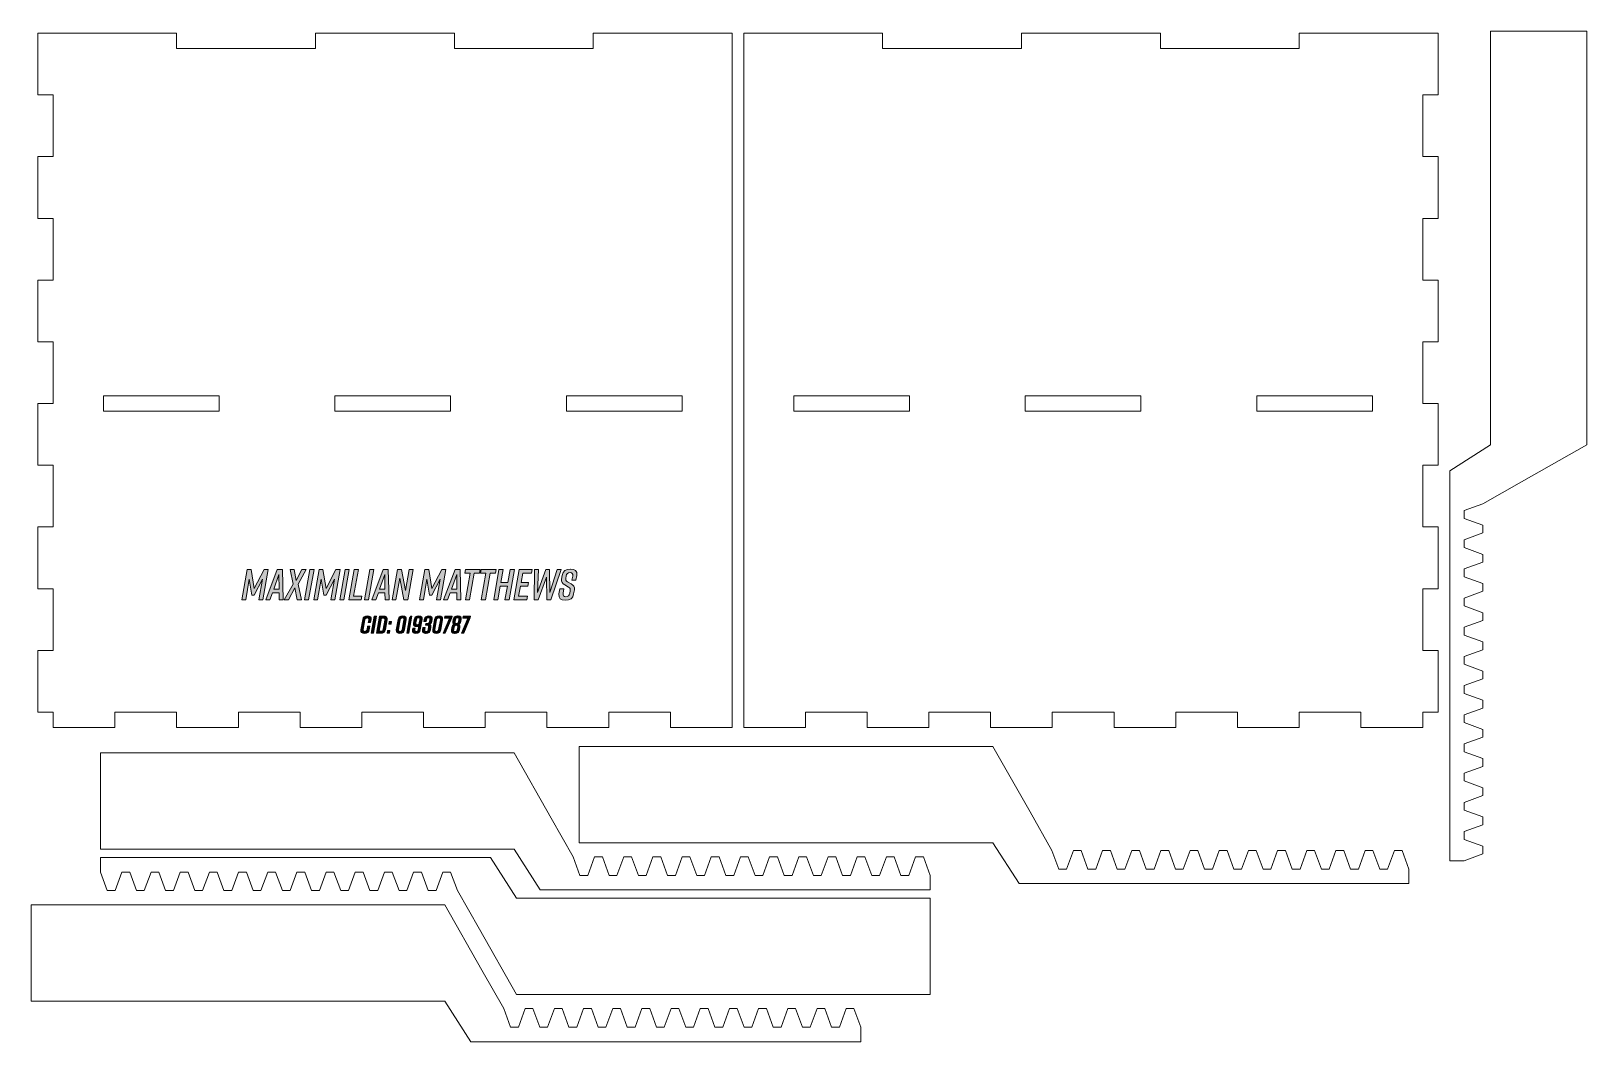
# Model space of a CAD drawing. Header units: millimetres. Extents: x 3 to 406, y -266 to -4.
import ezdxf

# ---------------------------------------------------------------- set-up
doc = ezdxf.new("R2010")
doc.units = ezdxf.units.MM
doc.header["$MEASUREMENT"] = 0
doc.layers.add('Layer 1', color=7, linetype='Continuous', lineweight=0)

# ---------------------------------------------------------------- blocks, each defined once
blk = doc.blocks.new('Block_0')
at = {"layer": 'Layer 1', "color": 12, "lineweight": 9, "true_color": 0xe30613}
for points in [[(223.56, -4.82), (223.56, -8.82), (223.56, -8.82), (259.56, -8.82), (259.56, -8.82), (259.56, -4.82), (295.56, -4.82), (295.56, -8.82), (295.56, -8.82), (331.56, -8.82), (331.56, -8.82), (331.56, -4.82), (363.56, -4.82), (367.56, -4.82), (367.56, -8.82), (367.56, -20.82), (367.56, -20.82), (363.56, -20.82), (363.56, -36.82), (367.56, -36.82), (367.56, -52.82), (363.56, -52.82), (363.56, -68.82), (367.56, -68.82), (367.56, -84.82), (363.56, -84.82), (363.56, -100.82), (367.56, -100.82), (367.56, -116.82), (363.56, -116.82), (363.56, -132.82), (367.56, -132.82), (367.56, -148.82), (363.56, -148.82), (363.56, -164.82), (367.56, -164.82), (367.56, -180.82), (367.56, -180.82), (363.56, -180.82), (363.56, -184.82), (363.55, -184.82), (347.55, -184.82), (347.55, -180.82), (331.55, -180.82), (331.55, -184.82), (315.55, -184.82), (315.55, -180.82), (299.55, -180.82), (299.55, -184.82), (283.55, -184.82), (283.55, -180.82), (267.55, -180.82), (267.55, -184.82), (251.55, -184.82), (251.55, -180.82), (235.55, -180.82), (235.55, -184.82), (219.55, -184.82), (219.55, -180.82), (203.56, -180.82), (203.56, -184.82), (203.55, -184.82), (187.56, -184.82), (187.56, -180.82), (187.56, -8.82), (187.56, -4.82)], [(230.53, -98.81), (200.53, -98.81), (200.53, -102.81), (230.53, -102.81)], [(290.53, -98.81), (260.53, -98.81), (260.53, -102.81), (290.53, -102.81)], [(350.53, -98.81), (320.53, -98.81), (320.53, -102.81), (350.53, -102.81)]]:
    blk.add_lwpolyline(points, close=True, dxfattribs=at)
blk = doc.blocks.new('Block_1')
at = {"layer": 'Layer 1', "color": 12, "lineweight": 9, "true_color": 0xe30613}
for points in [[(148.56, -4.82), (148.56, -8.82), (148.56, -8.82), (112.56, -8.82), (112.56, -8.82), (112.56, -4.82), (76.56, -4.82), (76.56, -8.82), (76.56, -8.82), (40.56, -8.82), (40.56, -8.82), (40.56, -4.82), (8.56, -4.82), (4.56, -4.82), (4.56, -8.82), (4.56, -20.82), (4.56, -20.82), (8.56, -20.82), (8.56, -36.82), (4.56, -36.82), (4.56, -52.82), (8.56, -52.82), (8.56, -68.82), (4.56, -68.82), (4.56, -84.82), (8.56, -84.82), (8.56, -100.82), (4.56, -100.82), (4.56, -116.82), (8.56, -116.82), (8.56, -132.82), (4.56, -132.82), (4.56, -148.82), (8.56, -148.82), (8.56, -164.82), (4.56, -164.82), (4.56, -180.82), (4.56, -180.82), (8.56, -180.82), (8.56, -184.82), (8.57, -184.82), (24.57, -184.82), (24.57, -180.82), (40.57, -180.82), (40.57, -184.82), (56.57, -184.82), (56.57, -180.82), (72.57, -180.82), (72.57, -184.82), (88.57, -184.82), (88.57, -180.82), (104.57, -180.82), (104.57, -184.82), (120.57, -184.82), (120.57, -180.82), (136.57, -180.82), (136.57, -184.82), (152.57, -184.82), (152.57, -180.82), (168.56, -180.82), (168.56, -184.82), (168.57, -184.82), (184.56, -184.82), (184.56, -180.82), (184.56, -8.82), (184.56, -4.82)], [(21.59, -98.81), (51.59, -98.81), (51.59, -102.81), (21.59, -102.81)], [(81.59, -98.81), (111.59, -98.81), (111.59, -102.81), (81.59, -102.81)], [(141.59, -98.81), (171.59, -98.81), (171.59, -102.81), (141.59, -102.81)]]:
    blk.add_lwpolyline(points, close=True, dxfattribs=at)
blk = doc.blocks.new('Block_2')
at = {"layer": 'Layer 1', "true_color": 0x1d1d1b, "transparency": 33554687}
h = blk.add_hatch(color=250, dxfattribs=at)
h.dxf.hatch_style = 2
edge = h.paths.add_edge_path()
edge.add_spline(control_points=[(60.69, -150.5), (60.69, -150.5), (60.1, -150.5), (60.1, -150.5), (60.1, -150.5), (59.4, -146.35), (59.4, -146.35), (59.4, -146.35), (58.47, -151.72), (58.47, -151.72), (58.47, -151.72), (57.47, -151.72), (57.47, -151.72), (57.47, -151.72), (58.86, -143.82), (58.86, -143.82), (58.86, -143.82), (59.86, -143.82), (59.86, -143.82), (59.86, -143.82), (60.69, -148.73), (60.69, -148.73), (60.69, -148.73), (63.24, -143.82), (63.24, -143.82), (63.24, -143.82), (64.32, -143.82), (64.32, -143.82), (64.32, -143.82), (62.93, -151.72), (62.93, -151.72), (62.93, -151.72), (61.9, -151.72), (61.9, -151.72), (61.9, -151.72), (62.85, -146.35), (62.85, -146.35), (62.85, -146.35), (60.69, -150.5), (60.69, -150.5)], knot_values=[0, 0, 0, 0, 1, 1, 1, 2, 2, 2, 3, 3, 3, 4, 4, 4, 5, 5, 5, 6, 6, 6, 7, 7, 7, 8, 8, 8, 9, 9, 9, 10, 10, 10, 11, 11, 11, 12, 12, 12, 13, 13, 13, 13], degree=3, periodic=0)
h = blk.add_hatch(color=250, dxfattribs=at)
h.dxf.hatch_style = 2
edge = h.paths.add_edge_path()
edge.add_spline(control_points=[(67.13, -148.97), (67.13, -148.97), (67.1, -145.15), (67.1, -145.15), (67.1, -145.15), (65.75, -148.97), (65.75, -148.97), (65.75, -148.97), (67.13, -148.97), (67.13, -148.97)], knot_values=[0, 0, 0, 0, 1, 1, 1, 2, 2, 2, 3, 3, 3, 3], degree=3, periodic=0)
edge = h.paths.add_edge_path()
edge.add_spline(control_points=[(67.13, -149.86), (67.13, -149.86), (65.43, -149.86), (65.43, -149.86), (65.43, -149.86), (64.77, -151.72), (64.77, -151.72), (64.77, -151.72), (63.72, -151.72), (63.72, -151.72), (63.72, -151.72), (66.67, -143.82), (66.67, -143.82), (66.67, -143.82), (67.98, -143.82), (67.98, -143.82), (67.98, -143.82), (68.19, -151.72), (68.19, -151.72), (68.19, -151.72), (67.14, -151.72), (67.14, -151.72), (67.14, -151.72), (67.13, -149.86), (67.13, -149.86)], knot_values=[0, 0, 0, 0, 1, 1, 1, 2, 2, 2, 3, 3, 3, 4, 4, 4, 5, 5, 5, 6, 6, 6, 7, 7, 7, 8, 8, 8, 8], degree=3, periodic=0)
h = blk.add_hatch(color=250, dxfattribs=at)
h.dxf.hatch_style = 2
edge = h.paths.add_edge_path()
edge.add_spline(control_points=[(72.04, -147.68), (72.04, -147.68), (72.92, -151.72), (72.92, -151.72), (72.92, -151.72), (71.83, -151.72), (71.83, -151.72), (71.83, -151.72), (71.25, -148.62), (71.25, -148.62), (71.25, -148.62), (69.61, -151.72), (69.61, -151.72), (69.61, -151.72), (68.48, -151.72), (68.48, -151.72), (68.48, -151.72), (70.81, -147.67), (70.81, -147.67), (70.81, -147.67), (69.99, -143.82), (69.99, -143.82), (69.99, -143.82), (71.08, -143.82), (71.08, -143.82), (71.08, -143.82), (71.59, -146.7), (71.59, -146.7), (71.59, -146.7), (73.01, -143.82), (73.01, -143.82), (73.01, -143.82), (74.14, -143.82), (74.14, -143.82), (74.14, -143.82), (72.04, -147.68), (72.04, -147.68)], knot_values=[0, 0, 0, 0, 1, 1, 1, 2, 2, 2, 3, 3, 3, 4, 4, 4, 5, 5, 5, 6, 6, 6, 7, 7, 7, 8, 8, 8, 9, 9, 9, 10, 10, 10, 11, 11, 11, 12, 12, 12, 12], degree=3, periodic=0)
h = blk.add_hatch(color=250, dxfattribs=at)
h.dxf.hatch_style = 2
edge = h.paths.add_edge_path()
edge.add_spline(control_points=[(73.73, -151.72), (73.73, -151.72), (75.12, -143.82), (75.12, -143.82), (75.12, -143.82), (76.18, -143.82), (76.18, -143.82), (76.18, -143.82), (74.79, -151.72), (74.79, -151.72), (74.79, -151.72), (73.73, -151.72), (73.73, -151.72)], knot_values=[0, 0, 0, 0, 1, 1, 1, 2, 2, 2, 3, 3, 3, 4, 4, 4, 4], degree=3, periodic=0)
h = blk.add_hatch(color=250, dxfattribs=at)
h.dxf.hatch_style = 2
edge = h.paths.add_edge_path()
edge.add_spline(control_points=[(79.32, -150.5), (79.32, -150.5), (78.73, -150.5), (78.73, -150.5), (78.73, -150.5), (78.03, -146.35), (78.03, -146.35), (78.03, -146.35), (77.09, -151.72), (77.09, -151.72), (77.09, -151.72), (76.1, -151.72), (76.1, -151.72), (76.1, -151.72), (77.49, -143.82), (77.49, -143.82), (77.49, -143.82), (78.48, -143.82), (78.48, -143.82), (78.48, -143.82), (79.32, -148.73), (79.32, -148.73), (79.32, -148.73), (81.87, -143.82), (81.87, -143.82), (81.87, -143.82), (82.94, -143.82), (82.94, -143.82), (82.94, -143.82), (81.55, -151.72), (81.55, -151.72), (81.55, -151.72), (80.53, -151.72), (80.53, -151.72), (80.53, -151.72), (81.47, -146.35), (81.47, -146.35), (81.47, -146.35), (79.32, -150.5), (79.32, -150.5)], knot_values=[0, 0, 0, 0, 1, 1, 1, 2, 2, 2, 3, 3, 3, 4, 4, 4, 5, 5, 5, 6, 6, 6, 7, 7, 7, 8, 8, 8, 9, 9, 9, 10, 10, 10, 11, 11, 11, 12, 12, 12, 13, 13, 13, 13], degree=3, periodic=0)
h = blk.add_hatch(color=250, dxfattribs=at)
h.dxf.hatch_style = 2
edge = h.paths.add_edge_path()
edge.add_spline(control_points=[(82.86, -151.72), (82.86, -151.72), (84.25, -143.82), (84.25, -143.82), (84.25, -143.82), (85.31, -143.82), (85.31, -143.82), (85.31, -143.82), (83.92, -151.72), (83.92, -151.72), (83.92, -151.72), (82.86, -151.72), (82.86, -151.72)], knot_values=[0, 0, 0, 0, 1, 1, 1, 2, 2, 2, 3, 3, 3, 4, 4, 4, 4], degree=3, periodic=0)
h = blk.add_hatch(color=250, dxfattribs=at)
h.dxf.hatch_style = 2
edge = h.paths.add_edge_path()
edge.add_spline(control_points=[(88.43, -151.72), (88.43, -151.72), (85.23, -151.72), (85.23, -151.72), (85.23, -151.72), (86.62, -143.82), (86.62, -143.82), (86.62, -143.82), (87.68, -143.82), (87.68, -143.82), (87.68, -143.82), (86.46, -150.76), (86.46, -150.76), (86.46, -150.76), (88.6, -150.76), (88.6, -150.76), (88.6, -150.76), (88.43, -151.72), (88.43, -151.72)], knot_values=[0, 0, 0, 0, 1, 1, 1, 2, 2, 2, 3, 3, 3, 4, 4, 4, 5, 5, 5, 6, 6, 6, 6], degree=3, periodic=0)
h = blk.add_hatch(color=250, dxfattribs=at)
h.dxf.hatch_style = 2
edge = h.paths.add_edge_path()
edge.add_spline(control_points=[(89.27, -151.72), (89.27, -151.72), (90.66, -143.82), (90.66, -143.82), (90.66, -143.82), (91.72, -143.82), (91.72, -143.82), (91.72, -143.82), (90.34, -151.72), (90.34, -151.72), (90.34, -151.72), (89.27, -151.72), (89.27, -151.72)], knot_values=[0, 0, 0, 0, 1, 1, 1, 2, 2, 2, 3, 3, 3, 4, 4, 4, 4], degree=3, periodic=0)
h = blk.add_hatch(color=250, dxfattribs=at)
h.dxf.hatch_style = 2
edge = h.paths.add_edge_path()
edge.add_spline(control_points=[(94.58, -148.97), (94.58, -148.97), (94.56, -145.15), (94.56, -145.15), (94.56, -145.15), (93.2, -148.97), (93.2, -148.97), (93.2, -148.97), (94.58, -148.97), (94.58, -148.97)], knot_values=[0, 0, 0, 0, 1, 1, 1, 2, 2, 2, 3, 3, 3, 3], degree=3, periodic=0)
edge = h.paths.add_edge_path()
edge.add_spline(control_points=[(94.58, -149.86), (94.58, -149.86), (92.89, -149.86), (92.89, -149.86), (92.89, -149.86), (92.22, -151.72), (92.22, -151.72), (92.22, -151.72), (91.17, -151.72), (91.17, -151.72), (91.17, -151.72), (94.13, -143.82), (94.13, -143.82), (94.13, -143.82), (95.44, -143.82), (95.44, -143.82), (95.44, -143.82), (95.64, -151.72), (95.64, -151.72), (95.64, -151.72), (94.59, -151.72), (94.59, -151.72), (94.59, -151.72), (94.58, -149.86), (94.58, -149.86)], knot_values=[0, 0, 0, 0, 1, 1, 1, 2, 2, 2, 3, 3, 3, 4, 4, 4, 5, 5, 5, 6, 6, 6, 7, 7, 7, 8, 8, 8, 8], degree=3, periodic=0)
h = blk.add_hatch(color=250, dxfattribs=at)
h.dxf.hatch_style = 2
edge = h.paths.add_edge_path()
edge.add_spline(control_points=[(96.43, -151.72), (96.43, -151.72), (97.82, -143.82), (97.82, -143.82), (97.82, -143.82), (98.87, -143.82), (98.87, -143.82), (98.87, -143.82), (99.92, -149.26), (99.92, -149.26), (99.92, -149.26), (100.87, -143.82), (100.87, -143.82), (100.87, -143.82), (101.85, -143.82), (101.85, -143.82), (101.85, -143.82), (100.46, -151.72), (100.46, -151.72), (100.46, -151.72), (99.47, -151.72), (99.47, -151.72), (99.47, -151.72), (98.4, -146.1), (98.4, -146.1), (98.4, -146.1), (97.41, -151.72), (97.41, -151.72), (97.41, -151.72), (96.43, -151.72), (96.43, -151.72)], knot_values=[0, 0, 0, 0, 1, 1, 1, 2, 2, 2, 3, 3, 3, 4, 4, 4, 5, 5, 5, 6, 6, 6, 7, 7, 7, 8, 8, 8, 9, 9, 9, 10, 10, 10, 10], degree=3, periodic=0)
h = blk.add_hatch(color=250, dxfattribs=at)
h.dxf.hatch_style = 2
edge = h.paths.add_edge_path()
edge.add_spline(control_points=[(106.75, -150.5), (106.75, -150.5), (106.16, -150.5), (106.16, -150.5), (106.16, -150.5), (105.46, -146.35), (105.46, -146.35), (105.46, -146.35), (104.53, -151.72), (104.53, -151.72), (104.53, -151.72), (103.53, -151.72), (103.53, -151.72), (103.53, -151.72), (104.92, -143.82), (104.92, -143.82), (104.92, -143.82), (105.91, -143.82), (105.91, -143.82), (105.91, -143.82), (106.75, -148.73), (106.75, -148.73), (106.75, -148.73), (109.3, -143.82), (109.3, -143.82), (109.3, -143.82), (110.37, -143.82), (110.37, -143.82), (110.37, -143.82), (108.98, -151.72), (108.98, -151.72), (108.98, -151.72), (107.96, -151.72), (107.96, -151.72), (107.96, -151.72), (108.91, -146.35), (108.91, -146.35), (108.91, -146.35), (106.75, -150.5), (106.75, -150.5)], knot_values=[0, 0, 0, 0, 1, 1, 1, 2, 2, 2, 3, 3, 3, 4, 4, 4, 5, 5, 5, 6, 6, 6, 7, 7, 7, 8, 8, 8, 9, 9, 9, 10, 10, 10, 11, 11, 11, 12, 12, 12, 13, 13, 13, 13], degree=3, periodic=0)
h = blk.add_hatch(color=250, dxfattribs=at)
h.dxf.hatch_style = 2
edge = h.paths.add_edge_path()
edge.add_spline(control_points=[(113.18, -148.97), (113.18, -148.97), (113.16, -145.15), (113.16, -145.15), (113.16, -145.15), (111.81, -148.97), (111.81, -148.97), (111.81, -148.97), (113.18, -148.97), (113.18, -148.97)], knot_values=[0, 0, 0, 0, 1, 1, 1, 2, 2, 2, 3, 3, 3, 3], degree=3, periodic=0)
edge = h.paths.add_edge_path()
edge.add_spline(control_points=[(113.18, -149.86), (113.18, -149.86), (111.49, -149.86), (111.49, -149.86), (111.49, -149.86), (110.82, -151.72), (110.82, -151.72), (110.82, -151.72), (109.77, -151.72), (109.77, -151.72), (109.77, -151.72), (112.73, -143.82), (112.73, -143.82), (112.73, -143.82), (114.04, -143.82), (114.04, -143.82), (114.04, -143.82), (114.24, -151.72), (114.24, -151.72), (114.24, -151.72), (113.19, -151.72), (113.19, -151.72), (113.19, -151.72), (113.18, -149.86), (113.18, -149.86)], knot_values=[0, 0, 0, 0, 1, 1, 1, 2, 2, 2, 3, 3, 3, 4, 4, 4, 5, 5, 5, 6, 6, 6, 7, 7, 7, 8, 8, 8, 8], degree=3, periodic=0)
h = blk.add_hatch(color=250, dxfattribs=at)
h.dxf.hatch_style = 2
edge = h.paths.add_edge_path()
edge.add_spline(control_points=[(119.09, -144.76), (119.09, -144.76), (117.71, -144.76), (117.71, -144.76), (117.71, -144.76), (116.48, -151.72), (116.48, -151.72), (116.48, -151.72), (115.42, -151.72), (115.42, -151.72), (115.42, -151.72), (116.65, -144.76), (116.65, -144.76), (116.65, -144.76), (115.26, -144.76), (115.26, -144.76), (115.26, -144.76), (115.43, -143.82), (115.43, -143.82), (115.43, -143.82), (119.25, -143.82), (119.25, -143.82), (119.25, -143.82), (119.09, -144.76), (119.09, -144.76)], knot_values=[0, 0, 0, 0, 1, 1, 1, 2, 2, 2, 3, 3, 3, 4, 4, 4, 5, 5, 5, 6, 6, 6, 7, 7, 7, 8, 8, 8, 8], degree=3, periodic=0)
h = blk.add_hatch(color=250, dxfattribs=at)
h.dxf.hatch_style = 2
edge = h.paths.add_edge_path()
edge.add_spline(control_points=[(123.2, -144.76), (123.2, -144.76), (121.82, -144.76), (121.82, -144.76), (121.82, -144.76), (120.59, -151.72), (120.59, -151.72), (120.59, -151.72), (119.53, -151.72), (119.53, -151.72), (119.53, -151.72), (120.76, -144.76), (120.76, -144.76), (120.76, -144.76), (119.37, -144.76), (119.37, -144.76), (119.37, -144.76), (119.54, -143.82), (119.54, -143.82), (119.54, -143.82), (123.36, -143.82), (123.36, -143.82), (123.36, -143.82), (123.2, -144.76), (123.2, -144.76)], knot_values=[0, 0, 0, 0, 1, 1, 1, 2, 2, 2, 3, 3, 3, 4, 4, 4, 5, 5, 5, 6, 6, 6, 7, 7, 7, 8, 8, 8, 8], degree=3, periodic=0)
h = blk.add_hatch(color=250, dxfattribs=at)
h.dxf.hatch_style = 2
edge = h.paths.add_edge_path()
edge.add_spline(control_points=[(125.2, -143.82), (125.2, -143.82), (124.6, -147.23), (124.6, -147.23), (124.6, -147.23), (126.46, -147.23), (126.46, -147.23), (126.46, -147.23), (127.06, -143.82), (127.06, -143.82), (127.06, -143.82), (128.12, -143.82), (128.12, -143.82), (128.12, -143.82), (126.73, -151.72), (126.73, -151.72), (126.73, -151.72), (125.67, -151.72), (125.67, -151.72), (125.67, -151.72), (126.3, -148.18), (126.3, -148.18), (126.3, -148.18), (124.43, -148.18), (124.43, -148.18), (124.43, -148.18), (123.81, -151.72), (123.81, -151.72), (123.81, -151.72), (122.75, -151.72), (122.75, -151.72), (122.75, -151.72), (124.13, -143.82), (124.13, -143.82), (124.13, -143.82), (125.2, -143.82), (125.2, -143.82)], knot_values=[0, 0, 0, 0, 1, 1, 1, 2, 2, 2, 3, 3, 3, 4, 4, 4, 5, 5, 5, 6, 6, 6, 7, 7, 7, 8, 8, 8, 9, 9, 9, 10, 10, 10, 11, 11, 11, 12, 12, 12, 12], degree=3, periodic=0)
h = blk.add_hatch(color=250, dxfattribs=at)
h.dxf.hatch_style = 2
edge = h.paths.add_edge_path()
edge.add_spline(control_points=[(127.99, -151.72), (127.99, -151.72), (129.38, -143.82), (129.38, -143.82), (129.38, -143.82), (132.71, -143.82), (132.71, -143.82), (132.71, -143.82), (132.56, -144.76), (132.56, -144.76), (132.56, -144.76), (130.28, -144.76), (130.28, -144.76), (130.28, -144.76), (129.85, -147.24), (129.85, -147.24), (129.85, -147.24), (131.77, -147.24), (131.77, -147.24), (131.77, -147.24), (131.61, -148.19), (131.61, -148.19), (131.61, -148.19), (129.68, -148.19), (129.68, -148.19), (129.68, -148.19), (129.23, -150.78), (129.23, -150.78), (129.23, -150.78), (131.53, -150.78), (131.53, -150.78), (131.53, -150.78), (131.36, -151.72), (131.36, -151.72), (131.36, -151.72), (127.99, -151.72), (127.99, -151.72)], knot_values=[0, 0, 0, 0, 1, 1, 1, 2, 2, 2, 3, 3, 3, 4, 4, 4, 5, 5, 5, 6, 6, 6, 7, 7, 7, 8, 8, 8, 9, 9, 9, 10, 10, 10, 11, 11, 11, 12, 12, 12, 12], degree=3, periodic=0)
h = blk.add_hatch(color=250, dxfattribs=at)
h.dxf.hatch_style = 2
edge = h.paths.add_edge_path()
edge.add_spline(control_points=[(137.55, -151.72), (137.55, -151.72), (136.54, -151.72), (136.54, -151.72), (136.54, -151.72), (136.44, -145.84), (136.44, -145.84), (136.44, -145.84), (134.25, -151.72), (134.25, -151.72), (134.25, -151.72), (133.21, -151.72), (133.21, -151.72), (133.21, -151.72), (133.32, -143.82), (133.32, -143.82), (133.32, -143.82), (134.35, -143.82), (134.35, -143.82), (134.35, -143.82), (134.09, -149.82), (134.09, -149.82), (134.09, -149.82), (136.28, -143.82), (136.28, -143.82), (136.28, -143.82), (137.25, -143.82), (137.25, -143.82), (137.25, -143.82), (137.33, -149.82), (137.33, -149.82), (137.33, -149.82), (139.18, -143.82), (139.18, -143.82), (139.18, -143.82), (140.21, -143.82), (140.21, -143.82), (140.21, -143.82), (137.55, -151.72), (137.55, -151.72)], knot_values=[0, 0, 0, 0, 1, 1, 1, 2, 2, 2, 3, 3, 3, 4, 4, 4, 5, 5, 5, 6, 6, 6, 7, 7, 7, 8, 8, 8, 9, 9, 9, 10, 10, 10, 11, 11, 11, 12, 12, 12, 13, 13, 13, 13], degree=3, periodic=0)
h = blk.add_hatch(color=250, dxfattribs=at)
h.dxf.hatch_style = 2
edge = h.paths.add_edge_path()
edge.add_spline(control_points=[(143.03, -146.61), (143.03, -146.61), (143.24, -145.53), (143.24, -145.53), (143.34, -144.9), (143.09, -144.65), (142.54, -144.65), (141.99, -144.65), (141.64, -144.9), (141.54, -145.53), (141.54, -145.53), (141.44, -146.08), (141.44, -146.08), (141.36, -146.55), (141.47, -146.75), (141.88, -147.01), (141.88, -147.01), (142.82, -147.58), (142.82, -147.58), (143.43, -147.96), (143.81, -148.31), (143.68, -149.08), (143.68, -149.08), (143.47, -150.16), (143.47, -150.16), (143.27, -151.35), (142.61, -151.81), (141.3, -151.81), (141.3, -151.81), (141.28, -151.81), (141.28, -151.81), (140.2, -151.81), (139.46, -151.36), (139.68, -150.16), (139.68, -150.16), (139.92, -148.82), (139.92, -148.82), (139.92, -148.82), (140.97, -148.82), (140.97, -148.82), (140.97, -148.82), (140.75, -149.98), (140.75, -149.98), (140.65, -150.6), (140.89, -150.89), (141.45, -150.89), (142, -150.89), (142.37, -150.6), (142.47, -149.98), (142.47, -149.98), (142.58, -149.36), (142.58, -149.36), (142.67, -148.86), (142.54, -148.65), (142.11, -148.39), (142.11, -148.39), (141.19, -147.83), (141.19, -147.83), (140.59, -147.45), (140.24, -147), (140.36, -146.35), (140.36, -146.35), (140.53, -145.35), (140.53, -145.35), (140.73, -144.21), (141.5, -143.73), (142.69, -143.73), (142.69, -143.73), (142.72, -143.73), (142.72, -143.73), (143.69, -143.73), (144.51, -144.21), (144.3, -145.35), (144.3, -145.35), (144.08, -146.61), (144.08, -146.61), (144.08, -146.61), (143.03, -146.61), (143.03, -146.61)], knot_values=[0, 0, 0, 0, 1, 1, 1, 2, 2, 2, 3, 3, 3, 4, 4, 4, 5, 5, 5, 6, 6, 6, 7, 7, 7, 8, 8, 8, 9, 9, 9, 10, 10, 10, 11, 11, 11, 12, 12, 12, 13, 13, 13, 14, 14, 14, 15, 15, 15, 16, 16, 16, 17, 17, 17, 18, 18, 18, 19, 19, 19, 20, 20, 20, 21, 21, 21, 22, 22, 22, 23, 23, 23, 24, 24, 24, 25, 25, 25, 26, 26, 26, 26], degree=3, periodic=0)
at = {"layer": 'Layer 1'}
for points, knots in [([(60.69, -150.5), (60.69, -150.5), (60.1, -150.5), (60.1, -150.5), (60.1, -150.5), (59.4, -146.35), (59.4, -146.35), (59.4, -146.35), (58.47, -151.72), (58.47, -151.72), (58.47, -151.72), (57.47, -151.72), (57.47, -151.72), (57.47, -151.72), (58.86, -143.82), (58.86, -143.82), (58.86, -143.82), (59.86, -143.82), (59.86, -143.82), (59.86, -143.82), (60.69, -148.73), (60.69, -148.73), (60.69, -148.73), (63.24, -143.82), (63.24, -143.82), (63.24, -143.82), (64.32, -143.82), (64.32, -143.82), (64.32, -143.82), (62.93, -151.72), (62.93, -151.72), (62.93, -151.72), (61.9, -151.72), (61.9, -151.72), (61.9, -151.72), (62.85, -146.35), (62.85, -146.35), (62.85, -146.35), (60.69, -150.5), (60.69, -150.5)], [0, 0, 0, 0, 1, 1, 1, 2, 2, 2, 3, 3, 3, 4, 4, 4, 5, 5, 5, 6, 6, 6, 7, 7, 7, 8, 8, 8, 9, 9, 9, 10, 10, 10, 11, 11, 11, 12, 12, 12, 13, 13, 13, 13]), ([(67.13, -149.86), (67.13, -149.86), (65.43, -149.86), (65.43, -149.86), (65.43, -149.86), (64.77, -151.72), (64.77, -151.72), (64.77, -151.72), (63.72, -151.72), (63.72, -151.72), (63.72, -151.72), (66.67, -143.82), (66.67, -143.82), (66.67, -143.82), (67.98, -143.82), (67.98, -143.82), (67.98, -143.82), (68.19, -151.72), (68.19, -151.72), (68.19, -151.72), (67.14, -151.72), (67.14, -151.72), (67.14, -151.72), (67.13, -149.86), (67.13, -149.86)], [0, 0, 0, 0, 1, 1, 1, 2, 2, 2, 3, 3, 3, 4, 4, 4, 5, 5, 5, 6, 6, 6, 7, 7, 7, 8, 8, 8, 8]), ([(67.13, -148.97), (67.13, -148.97), (67.1, -145.15), (67.1, -145.15), (67.1, -145.15), (65.75, -148.97), (65.75, -148.97), (65.75, -148.97), (67.13, -148.97), (67.13, -148.97)], [0, 0, 0, 0, 1, 1, 1, 2, 2, 2, 3, 3, 3, 3]), ([(72.04, -147.68), (72.04, -147.68), (72.92, -151.72), (72.92, -151.72), (72.92, -151.72), (71.83, -151.72), (71.83, -151.72), (71.83, -151.72), (71.25, -148.62), (71.25, -148.62), (71.25, -148.62), (69.61, -151.72), (69.61, -151.72), (69.61, -151.72), (68.48, -151.72), (68.48, -151.72), (68.48, -151.72), (70.81, -147.67), (70.81, -147.67), (70.81, -147.67), (69.99, -143.82), (69.99, -143.82), (69.99, -143.82), (71.08, -143.82), (71.08, -143.82), (71.08, -143.82), (71.59, -146.7), (71.59, -146.7), (71.59, -146.7), (73.01, -143.82), (73.01, -143.82), (73.01, -143.82), (74.14, -143.82), (74.14, -143.82), (74.14, -143.82), (72.04, -147.68), (72.04, -147.68)], [0, 0, 0, 0, 1, 1, 1, 2, 2, 2, 3, 3, 3, 4, 4, 4, 5, 5, 5, 6, 6, 6, 7, 7, 7, 8, 8, 8, 9, 9, 9, 10, 10, 10, 11, 11, 11, 12, 12, 12, 12]), ([(73.73, -151.72), (73.73, -151.72), (75.12, -143.82), (75.12, -143.82), (75.12, -143.82), (76.18, -143.82), (76.18, -143.82), (76.18, -143.82), (74.79, -151.72), (74.79, -151.72), (74.79, -151.72), (73.73, -151.72), (73.73, -151.72)], [0, 0, 0, 0, 1, 1, 1, 2, 2, 2, 3, 3, 3, 4, 4, 4, 4]), ([(79.32, -150.5), (79.32, -150.5), (78.73, -150.5), (78.73, -150.5), (78.73, -150.5), (78.03, -146.35), (78.03, -146.35), (78.03, -146.35), (77.09, -151.72), (77.09, -151.72), (77.09, -151.72), (76.1, -151.72), (76.1, -151.72), (76.1, -151.72), (77.49, -143.82), (77.49, -143.82), (77.49, -143.82), (78.48, -143.82), (78.48, -143.82), (78.48, -143.82), (79.32, -148.73), (79.32, -148.73), (79.32, -148.73), (81.87, -143.82), (81.87, -143.82), (81.87, -143.82), (82.94, -143.82), (82.94, -143.82), (82.94, -143.82), (81.55, -151.72), (81.55, -151.72), (81.55, -151.72), (80.53, -151.72), (80.53, -151.72), (80.53, -151.72), (81.47, -146.35), (81.47, -146.35), (81.47, -146.35), (79.32, -150.5), (79.32, -150.5)], [0, 0, 0, 0, 1, 1, 1, 2, 2, 2, 3, 3, 3, 4, 4, 4, 5, 5, 5, 6, 6, 6, 7, 7, 7, 8, 8, 8, 9, 9, 9, 10, 10, 10, 11, 11, 11, 12, 12, 12, 13, 13, 13, 13]), ([(82.86, -151.72), (82.86, -151.72), (84.25, -143.82), (84.25, -143.82), (84.25, -143.82), (85.31, -143.82), (85.31, -143.82), (85.31, -143.82), (83.92, -151.72), (83.92, -151.72), (83.92, -151.72), (82.86, -151.72), (82.86, -151.72)], [0, 0, 0, 0, 1, 1, 1, 2, 2, 2, 3, 3, 3, 4, 4, 4, 4]), ([(88.43, -151.72), (88.43, -151.72), (85.23, -151.72), (85.23, -151.72), (85.23, -151.72), (86.62, -143.82), (86.62, -143.82), (86.62, -143.82), (87.68, -143.82), (87.68, -143.82), (87.68, -143.82), (86.46, -150.76), (86.46, -150.76), (86.46, -150.76), (88.6, -150.76), (88.6, -150.76), (88.6, -150.76), (88.43, -151.72), (88.43, -151.72)], [0, 0, 0, 0, 1, 1, 1, 2, 2, 2, 3, 3, 3, 4, 4, 4, 5, 5, 5, 6, 6, 6, 6]), ([(89.27, -151.72), (89.27, -151.72), (90.66, -143.82), (90.66, -143.82), (90.66, -143.82), (91.72, -143.82), (91.72, -143.82), (91.72, -143.82), (90.34, -151.72), (90.34, -151.72), (90.34, -151.72), (89.27, -151.72), (89.27, -151.72)], [0, 0, 0, 0, 1, 1, 1, 2, 2, 2, 3, 3, 3, 4, 4, 4, 4]), ([(94.58, -149.86), (94.58, -149.86), (92.89, -149.86), (92.89, -149.86), (92.89, -149.86), (92.22, -151.72), (92.22, -151.72), (92.22, -151.72), (91.17, -151.72), (91.17, -151.72), (91.17, -151.72), (94.13, -143.82), (94.13, -143.82), (94.13, -143.82), (95.44, -143.82), (95.44, -143.82), (95.44, -143.82), (95.64, -151.72), (95.64, -151.72), (95.64, -151.72), (94.59, -151.72), (94.59, -151.72), (94.59, -151.72), (94.58, -149.86), (94.58, -149.86)], [0, 0, 0, 0, 1, 1, 1, 2, 2, 2, 3, 3, 3, 4, 4, 4, 5, 5, 5, 6, 6, 6, 7, 7, 7, 8, 8, 8, 8]), ([(94.58, -148.97), (94.58, -148.97), (94.56, -145.15), (94.56, -145.15), (94.56, -145.15), (93.2, -148.97), (93.2, -148.97), (93.2, -148.97), (94.58, -148.97), (94.58, -148.97)], [0, 0, 0, 0, 1, 1, 1, 2, 2, 2, 3, 3, 3, 3]), ([(96.43, -151.72), (96.43, -151.72), (97.82, -143.82), (97.82, -143.82), (97.82, -143.82), (98.87, -143.82), (98.87, -143.82), (98.87, -143.82), (99.92, -149.26), (99.92, -149.26), (99.92, -149.26), (100.87, -143.82), (100.87, -143.82), (100.87, -143.82), (101.85, -143.82), (101.85, -143.82), (101.85, -143.82), (100.46, -151.72), (100.46, -151.72), (100.46, -151.72), (99.47, -151.72), (99.47, -151.72), (99.47, -151.72), (98.4, -146.1), (98.4, -146.1), (98.4, -146.1), (97.41, -151.72), (97.41, -151.72), (97.41, -151.72), (96.43, -151.72), (96.43, -151.72)], [0, 0, 0, 0, 1, 1, 1, 2, 2, 2, 3, 3, 3, 4, 4, 4, 5, 5, 5, 6, 6, 6, 7, 7, 7, 8, 8, 8, 9, 9, 9, 10, 10, 10, 10]), ([(106.75, -150.5), (106.75, -150.5), (106.16, -150.5), (106.16, -150.5), (106.16, -150.5), (105.46, -146.35), (105.46, -146.35), (105.46, -146.35), (104.53, -151.72), (104.53, -151.72), (104.53, -151.72), (103.53, -151.72), (103.53, -151.72), (103.53, -151.72), (104.92, -143.82), (104.92, -143.82), (104.92, -143.82), (105.91, -143.82), (105.91, -143.82), (105.91, -143.82), (106.75, -148.73), (106.75, -148.73), (106.75, -148.73), (109.3, -143.82), (109.3, -143.82), (109.3, -143.82), (110.37, -143.82), (110.37, -143.82), (110.37, -143.82), (108.98, -151.72), (108.98, -151.72), (108.98, -151.72), (107.96, -151.72), (107.96, -151.72), (107.96, -151.72), (108.91, -146.35), (108.91, -146.35), (108.91, -146.35), (106.75, -150.5), (106.75, -150.5)], [0, 0, 0, 0, 1, 1, 1, 2, 2, 2, 3, 3, 3, 4, 4, 4, 5, 5, 5, 6, 6, 6, 7, 7, 7, 8, 8, 8, 9, 9, 9, 10, 10, 10, 11, 11, 11, 12, 12, 12, 13, 13, 13, 13]), ([(113.18, -149.86), (113.18, -149.86), (111.49, -149.86), (111.49, -149.86), (111.49, -149.86), (110.82, -151.72), (110.82, -151.72), (110.82, -151.72), (109.77, -151.72), (109.77, -151.72), (109.77, -151.72), (112.73, -143.82), (112.73, -143.82), (112.73, -143.82), (114.04, -143.82), (114.04, -143.82), (114.04, -143.82), (114.24, -151.72), (114.24, -151.72), (114.24, -151.72), (113.19, -151.72), (113.19, -151.72), (113.19, -151.72), (113.18, -149.86), (113.18, -149.86)], [0, 0, 0, 0, 1, 1, 1, 2, 2, 2, 3, 3, 3, 4, 4, 4, 5, 5, 5, 6, 6, 6, 7, 7, 7, 8, 8, 8, 8]), ([(113.18, -148.97), (113.18, -148.97), (113.16, -145.15), (113.16, -145.15), (113.16, -145.15), (111.81, -148.97), (111.81, -148.97), (111.81, -148.97), (113.18, -148.97), (113.18, -148.97)], [0, 0, 0, 0, 1, 1, 1, 2, 2, 2, 3, 3, 3, 3]), ([(119.09, -144.76), (119.09, -144.76), (117.71, -144.76), (117.71, -144.76), (117.71, -144.76), (116.48, -151.72), (116.48, -151.72), (116.48, -151.72), (115.42, -151.72), (115.42, -151.72), (115.42, -151.72), (116.65, -144.76), (116.65, -144.76), (116.65, -144.76), (115.26, -144.76), (115.26, -144.76), (115.26, -144.76), (115.43, -143.82), (115.43, -143.82), (115.43, -143.82), (119.25, -143.82), (119.25, -143.82), (119.25, -143.82), (119.09, -144.76), (119.09, -144.76)], [0, 0, 0, 0, 1, 1, 1, 2, 2, 2, 3, 3, 3, 4, 4, 4, 5, 5, 5, 6, 6, 6, 7, 7, 7, 8, 8, 8, 8]), ([(123.2, -144.76), (123.2, -144.76), (121.82, -144.76), (121.82, -144.76), (121.82, -144.76), (120.59, -151.72), (120.59, -151.72), (120.59, -151.72), (119.53, -151.72), (119.53, -151.72), (119.53, -151.72), (120.76, -144.76), (120.76, -144.76), (120.76, -144.76), (119.37, -144.76), (119.37, -144.76), (119.37, -144.76), (119.54, -143.82), (119.54, -143.82), (119.54, -143.82), (123.36, -143.82), (123.36, -143.82), (123.36, -143.82), (123.2, -144.76), (123.2, -144.76)], [0, 0, 0, 0, 1, 1, 1, 2, 2, 2, 3, 3, 3, 4, 4, 4, 5, 5, 5, 6, 6, 6, 7, 7, 7, 8, 8, 8, 8]), ([(125.2, -143.82), (125.2, -143.82), (124.6, -147.23), (124.6, -147.23), (124.6, -147.23), (126.46, -147.23), (126.46, -147.23), (126.46, -147.23), (127.06, -143.82), (127.06, -143.82), (127.06, -143.82), (128.12, -143.82), (128.12, -143.82), (128.12, -143.82), (126.73, -151.72), (126.73, -151.72), (126.73, -151.72), (125.67, -151.72), (125.67, -151.72), (125.67, -151.72), (126.3, -148.18), (126.3, -148.18), (126.3, -148.18), (124.43, -148.18), (124.43, -148.18), (124.43, -148.18), (123.81, -151.72), (123.81, -151.72), (123.81, -151.72), (122.75, -151.72), (122.75, -151.72), (122.75, -151.72), (124.13, -143.82), (124.13, -143.82), (124.13, -143.82), (125.2, -143.82), (125.2, -143.82)], [0, 0, 0, 0, 1, 1, 1, 2, 2, 2, 3, 3, 3, 4, 4, 4, 5, 5, 5, 6, 6, 6, 7, 7, 7, 8, 8, 8, 9, 9, 9, 10, 10, 10, 11, 11, 11, 12, 12, 12, 12]), ([(127.99, -151.72), (127.99, -151.72), (129.38, -143.82), (129.38, -143.82), (129.38, -143.82), (132.71, -143.82), (132.71, -143.82), (132.71, -143.82), (132.56, -144.76), (132.56, -144.76), (132.56, -144.76), (130.28, -144.76), (130.28, -144.76), (130.28, -144.76), (129.85, -147.24), (129.85, -147.24), (129.85, -147.24), (131.77, -147.24), (131.77, -147.24), (131.77, -147.24), (131.61, -148.19), (131.61, -148.19), (131.61, -148.19), (129.68, -148.19), (129.68, -148.19), (129.68, -148.19), (129.23, -150.78), (129.23, -150.78), (129.23, -150.78), (131.53, -150.78), (131.53, -150.78), (131.53, -150.78), (131.36, -151.72), (131.36, -151.72), (131.36, -151.72), (127.99, -151.72), (127.99, -151.72)], [0, 0, 0, 0, 1, 1, 1, 2, 2, 2, 3, 3, 3, 4, 4, 4, 5, 5, 5, 6, 6, 6, 7, 7, 7, 8, 8, 8, 9, 9, 9, 10, 10, 10, 11, 11, 11, 12, 12, 12, 12]), ([(137.55, -151.72), (137.55, -151.72), (136.54, -151.72), (136.54, -151.72), (136.54, -151.72), (136.44, -145.84), (136.44, -145.84), (136.44, -145.84), (134.25, -151.72), (134.25, -151.72), (134.25, -151.72), (133.21, -151.72), (133.21, -151.72), (133.21, -151.72), (133.32, -143.82), (133.32, -143.82), (133.32, -143.82), (134.35, -143.82), (134.35, -143.82), (134.35, -143.82), (134.09, -149.82), (134.09, -149.82), (134.09, -149.82), (136.28, -143.82), (136.28, -143.82), (136.28, -143.82), (137.25, -143.82), (137.25, -143.82), (137.25, -143.82), (137.33, -149.82), (137.33, -149.82), (137.33, -149.82), (139.18, -143.82), (139.18, -143.82), (139.18, -143.82), (140.21, -143.82), (140.21, -143.82), (140.21, -143.82), (137.55, -151.72), (137.55, -151.72)], [0, 0, 0, 0, 1, 1, 1, 2, 2, 2, 3, 3, 3, 4, 4, 4, 5, 5, 5, 6, 6, 6, 7, 7, 7, 8, 8, 8, 9, 9, 9, 10, 10, 10, 11, 11, 11, 12, 12, 12, 13, 13, 13, 13]), ([(143.03, -146.61), (143.03, -146.61), (143.24, -145.53), (143.24, -145.53), (143.34, -144.9), (143.09, -144.65), (142.54, -144.65), (141.99, -144.65), (141.64, -144.9), (141.54, -145.53), (141.54, -145.53), (141.44, -146.08), (141.44, -146.08), (141.36, -146.55), (141.47, -146.75), (141.88, -147.01), (141.88, -147.01), (142.82, -147.58), (142.82, -147.58), (143.43, -147.96), (143.81, -148.31), (143.68, -149.08), (143.68, -149.08), (143.47, -150.16), (143.47, -150.16), (143.27, -151.35), (142.61, -151.81), (141.3, -151.81), (141.3, -151.81), (141.28, -151.81), (141.28, -151.81), (140.2, -151.81), (139.46, -151.36), (139.68, -150.16), (139.68, -150.16), (139.92, -148.82), (139.92, -148.82), (139.92, -148.82), (140.97, -148.82), (140.97, -148.82), (140.97, -148.82), (140.75, -149.98), (140.75, -149.98), (140.65, -150.6), (140.89, -150.89), (141.45, -150.89), (142, -150.89), (142.37, -150.6), (142.47, -149.98), (142.47, -149.98), (142.58, -149.36), (142.58, -149.36), (142.67, -148.86), (142.54, -148.65), (142.11, -148.39), (142.11, -148.39), (141.19, -147.83), (141.19, -147.83), (140.59, -147.45), (140.24, -147), (140.36, -146.35), (140.36, -146.35), (140.53, -145.35), (140.53, -145.35), (140.73, -144.21), (141.5, -143.73), (142.69, -143.73), (142.69, -143.73), (142.72, -143.73), (142.72, -143.73), (143.69, -143.73), (144.51, -144.21), (144.3, -145.35), (144.3, -145.35), (144.08, -146.61), (144.08, -146.61), (144.08, -146.61), (143.03, -146.61), (143.03, -146.61)], [0, 0, 0, 0, 1, 1, 1, 2, 2, 2, 3, 3, 3, 4, 4, 4, 5, 5, 5, 6, 6, 6, 7, 7, 7, 8, 8, 8, 9, 9, 9, 10, 10, 10, 11, 11, 11, 12, 12, 12, 13, 13, 13, 14, 14, 14, 15, 15, 15, 16, 16, 16, 17, 17, 17, 18, 18, 18, 19, 19, 19, 20, 20, 20, 21, 21, 21, 22, 22, 22, 23, 23, 23, 24, 24, 24, 25, 25, 25, 26, 26, 26, 26])]:
    blk.add_open_spline(points, degree=3, knots=knots, dxfattribs=at)
blk = doc.blocks.new('Block_3')
at = {"layer": 'Layer 1', "true_color": 0x1d1d1b, "transparency": 33554687}
h = blk.add_hatch(color=250, dxfattribs=at)
h.dxf.hatch_style = 2
edge = h.paths.add_edge_path()
edge.add_spline(control_points=[(90.51, -159.47), (90.39, -160.13), (90, -160.41), (89.26, -160.41), (89.26, -160.41), (89.25, -160.41), (89.25, -160.41), (88.64, -160.41), (88.21, -160.14), (88.33, -159.47), (88.33, -159.47), (88.8, -156.8), (88.8, -156.8), (88.91, -156.16), (89.31, -155.86), (90.05, -155.86), (90.05, -155.86), (90.06, -155.86), (90.06, -155.86), (90.67, -155.86), (91.09, -156.16), (90.98, -156.8), (90.98, -156.8), (90.84, -157.59), (90.84, -157.59), (90.84, -157.59), (90.24, -157.59), (90.24, -157.59), (90.24, -157.59), (90.36, -156.91), (90.36, -156.91), (90.42, -156.53), (90.29, -156.39), (89.96, -156.39), (89.64, -156.39), (89.45, -156.53), (89.38, -156.91), (89.38, -156.91), (88.95, -159.35), (88.95, -159.35), (88.88, -159.74), (89.02, -159.88), (89.35, -159.88), (89.67, -159.88), (89.86, -159.74), (89.93, -159.35), (89.93, -159.35), (90.07, -158.56), (90.07, -158.56), (90.07, -158.56), (90.66, -158.56), (90.66, -158.56), (90.66, -158.56), (90.51, -159.47), (90.51, -159.47)], knot_values=[0, 0, 0, 0, 1, 1, 1, 2, 2, 2, 3, 3, 3, 4, 4, 4, 5, 5, 5, 6, 6, 6, 7, 7, 7, 8, 8, 8, 9, 9, 9, 10, 10, 10, 11, 11, 11, 12, 12, 12, 13, 13, 13, 14, 14, 14, 15, 15, 15, 16, 16, 16, 17, 17, 17, 18, 18, 18, 18], degree=3, periodic=0)
h = blk.add_hatch(color=250, dxfattribs=at)
h.dxf.hatch_style = 2
edge = h.paths.add_edge_path()
edge.add_spline(control_points=[(91.03, -160.36), (91.03, -160.36), (91.81, -155.91), (91.81, -155.91), (91.81, -155.91), (92.41, -155.91), (92.41, -155.91), (92.41, -155.91), (91.63, -160.36), (91.63, -160.36), (91.63, -160.36), (91.03, -160.36), (91.03, -160.36)], knot_values=[0, 0, 0, 0, 1, 1, 1, 2, 2, 2, 3, 3, 3, 4, 4, 4, 4], degree=3, periodic=0)
h = blk.add_hatch(color=250, dxfattribs=at)
h.dxf.hatch_style = 2
edge = h.paths.add_edge_path()
edge.add_spline(control_points=[(94.12, -156.44), (94.12, -156.44), (93.65, -156.44), (93.65, -156.44), (93.65, -156.44), (93.06, -159.83), (93.06, -159.83), (93.06, -159.83), (93.53, -159.83), (93.53, -159.83), (93.86, -159.83), (94.06, -159.7), (94.13, -159.3), (94.13, -159.3), (94.54, -156.96), (94.54, -156.96), (94.61, -156.57), (94.46, -156.44), (94.12, -156.44)], knot_values=[0, 0, 0, 0, 1, 1, 1, 2, 2, 2, 3, 3, 3, 4, 4, 4, 5, 5, 5, 6, 6, 6, 6], degree=3, periodic=0)
edge = h.paths.add_edge_path()
edge.add_spline(control_points=[(95.16, -156.85), (95.16, -156.85), (94.71, -159.42), (94.71, -159.42), (94.6, -160.07), (94.2, -160.36), (93.46, -160.36), (93.46, -160.36), (92.37, -160.36), (92.37, -160.36), (92.37, -160.36), (93.15, -155.91), (93.15, -155.91), (93.15, -155.91), (94.25, -155.91), (94.25, -155.91), (94.86, -155.91), (95.28, -156.2), (95.16, -156.85)], knot_values=[0, 0, 0, 0, 1, 1, 1, 2, 2, 2, 3, 3, 3, 4, 4, 4, 5, 5, 5, 6, 6, 6, 6], degree=3, periodic=0)
h = blk.add_hatch(color=250, dxfattribs=at)
h.dxf.hatch_style = 2
edge = h.paths.add_edge_path()
edge.add_spline(control_points=[(99.12, -156.39), (98.81, -156.39), (98.61, -156.52), (98.55, -156.91), (98.55, -156.91), (98.12, -159.35), (98.12, -159.35), (98.05, -159.75), (98.2, -159.88), (98.51, -159.88), (98.81, -159.88), (99, -159.75), (99.07, -159.35), (99.07, -159.35), (99.5, -156.91), (99.5, -156.91), (99.57, -156.52), (99.43, -156.39), (99.12, -156.39)], knot_values=[0, 0, 0, 0, 1, 1, 1, 2, 2, 2, 3, 3, 3, 4, 4, 4, 5, 5, 5, 6, 6, 6, 6], degree=3, periodic=0)
edge = h.paths.add_edge_path()
edge.add_spline(control_points=[(100.1, -156.8), (100.1, -156.8), (99.63, -159.47), (99.63, -159.47), (99.52, -160.12), (99.15, -160.41), (98.44, -160.41), (98.44, -160.41), (98.39, -160.41), (98.39, -160.41), (97.8, -160.41), (97.4, -160.12), (97.52, -159.47), (97.52, -159.47), (97.99, -156.8), (97.99, -156.8), (98.11, -156.14), (98.47, -155.86), (99.19, -155.86), (99.19, -155.86), (99.24, -155.86), (99.24, -155.86), (99.82, -155.86), (100.22, -156.14), (100.1, -156.8)], knot_values=[0, 0, 0, 0, 1, 1, 1, 2, 2, 2, 3, 3, 3, 4, 4, 4, 5, 5, 5, 6, 6, 6, 7, 7, 7, 8, 8, 8, 8], degree=3, periodic=0)
h = blk.add_hatch(color=250, dxfattribs=at)
h.dxf.hatch_style = 2
edge = h.paths.add_edge_path()
edge.add_spline(control_points=[(100.22, -160.36), (100.22, -160.36), (100.92, -156.37), (100.92, -156.37), (101.06, -156.25), (101.18, -156.11), (101.26, -155.91), (101.26, -155.91), (101.58, -155.91), (101.58, -155.91), (101.58, -155.91), (100.8, -160.36), (100.8, -160.36), (100.8, -160.36), (100.22, -160.36), (100.22, -160.36)], knot_values=[0, 0, 0, 0, 1, 1, 1, 2, 2, 2, 3, 3, 3, 4, 4, 4, 5, 5, 5, 5], degree=3, periodic=0)
h = blk.add_hatch(color=250, dxfattribs=at)
h.dxf.hatch_style = 2
edge = h.paths.add_edge_path()
edge.add_spline(control_points=[(103.47, -157.69), (103.47, -157.69), (103.62, -156.85), (103.62, -156.85), (103.69, -156.47), (103.55, -156.36), (103.27, -156.36), (102.98, -156.36), (102.81, -156.47), (102.74, -156.85), (102.74, -156.85), (102.6, -157.69), (102.6, -157.69), (102.53, -158.04), (102.68, -158.15), (102.95, -158.15), (103.2, -158.15), (103.41, -158.02), (103.47, -157.69)], knot_values=[0, 0, 0, 0, 1, 1, 1, 2, 2, 2, 3, 3, 3, 4, 4, 4, 5, 5, 5, 6, 6, 6, 6], degree=3, periodic=0)
edge = h.paths.add_edge_path()
edge.add_spline(control_points=[(102.39, -159.07), (102.39, -159.07), (102.33, -159.42), (102.33, -159.42), (102.27, -159.8), (102.37, -159.91), (102.67, -159.91), (102.95, -159.91), (103.1, -159.8), (103.17, -159.42), (103.17, -159.42), (103.34, -158.43), (103.34, -158.43), (103.22, -158.56), (103.05, -158.65), (102.73, -158.65), (102.28, -158.65), (101.89, -158.4), (102, -157.78), (102, -157.78), (102.18, -156.77), (102.18, -156.77), (102.29, -156.13), (102.61, -155.86), (103.35, -155.86), (103.35, -155.86), (103.36, -155.86), (103.36, -155.86), (103.97, -155.86), (104.33, -156.13), (104.21, -156.77), (104.21, -156.77), (103.73, -159.49), (103.73, -159.49), (103.62, -160.13), (103.32, -160.41), (102.58, -160.41), (102.58, -160.41), (102.57, -160.41), (102.57, -160.41), (101.96, -160.41), (101.62, -160.13), (101.74, -159.49), (101.74, -159.49), (101.81, -159.07), (101.81, -159.07), (101.81, -159.07), (102.39, -159.07), (102.39, -159.07)], knot_values=[0, 0, 0, 0, 1, 1, 1, 2, 2, 2, 3, 3, 3, 4, 4, 4, 5, 5, 5, 6, 6, 6, 7, 7, 7, 8, 8, 8, 9, 9, 9, 10, 10, 10, 11, 11, 11, 12, 12, 12, 13, 13, 13, 14, 14, 14, 15, 15, 15, 16, 16, 16, 16], degree=3, periodic=0)
h = blk.add_hatch(color=250, dxfattribs=at)
h.dxf.hatch_style = 2
edge = h.paths.add_edge_path()
edge.add_spline(control_points=[(106.15, -158.04), (106.49, -158.11), (106.53, -158.44), (106.48, -158.69), (106.48, -158.69), (106.35, -159.47), (106.35, -159.47), (106.24, -160.07), (105.94, -160.41), (105.24, -160.41), (105.24, -160.41), (105.07, -160.41), (105.07, -160.41), (104.51, -160.41), (104.18, -160.07), (104.3, -159.47), (104.3, -159.47), (104.39, -158.89), (104.39, -158.89), (104.39, -158.89), (104.97, -158.89), (104.97, -158.89), (104.97, -158.89), (104.89, -159.39), (104.89, -159.39), (104.82, -159.78), (104.98, -159.91), (105.22, -159.91), (105.22, -159.91), (105.27, -159.91), (105.27, -159.91), (105.51, -159.91), (105.71, -159.78), (105.78, -159.39), (105.78, -159.39), (105.9, -158.7), (105.9, -158.7), (105.95, -158.43), (105.82, -158.3), (105.57, -158.3), (105.57, -158.3), (105.07, -158.3), (105.07, -158.3), (105.07, -158.3), (105.15, -157.81), (105.15, -157.81), (105.15, -157.81), (105.6, -157.81), (105.6, -157.81), (105.9, -157.81), (106.08, -157.69), (106.14, -157.35), (106.14, -157.35), (106.23, -156.88), (106.23, -156.88), (106.29, -156.49), (106.13, -156.36), (105.89, -156.36), (105.89, -156.36), (105.83, -156.36), (105.83, -156.36), (105.59, -156.36), (105.38, -156.49), (105.32, -156.88), (105.32, -156.88), (105.25, -157.28), (105.25, -157.28), (105.25, -157.28), (104.68, -157.28), (104.68, -157.28), (104.68, -157.28), (104.77, -156.8), (104.77, -156.8), (104.88, -156.13), (105.24, -155.86), (105.94, -155.86), (105.94, -155.86), (105.98, -155.86), (105.98, -155.86), (106.55, -155.86), (106.94, -156.13), (106.82, -156.8), (106.82, -156.8), (106.72, -157.35), (106.72, -157.35), (106.67, -157.68), (106.55, -157.99), (106.15, -158.04)], knot_values=[0, 0, 0, 0, 1, 1, 1, 2, 2, 2, 3, 3, 3, 4, 4, 4, 5, 5, 5, 6, 6, 6, 7, 7, 7, 8, 8, 8, 9, 9, 9, 10, 10, 10, 11, 11, 11, 12, 12, 12, 13, 13, 13, 14, 14, 14, 15, 15, 15, 16, 16, 16, 17, 17, 17, 18, 18, 18, 19, 19, 19, 20, 20, 20, 21, 21, 21, 22, 22, 22, 23, 23, 23, 24, 24, 24, 25, 25, 25, 26, 26, 26, 27, 27, 27, 28, 28, 28, 29, 29, 29, 29], degree=3, periodic=0)
h = blk.add_hatch(color=250, dxfattribs=at)
h.dxf.hatch_style = 2
edge = h.paths.add_edge_path()
edge.add_spline(control_points=[(108.54, -156.39), (108.23, -156.39), (108.04, -156.52), (107.97, -156.91), (107.97, -156.91), (107.54, -159.35), (107.54, -159.35), (107.47, -159.75), (107.62, -159.88), (107.93, -159.88), (108.23, -159.88), (108.42, -159.75), (108.49, -159.35), (108.49, -159.35), (108.93, -156.91), (108.93, -156.91), (108.99, -156.52), (108.85, -156.39), (108.54, -156.39)], knot_values=[0, 0, 0, 0, 1, 1, 1, 2, 2, 2, 3, 3, 3, 4, 4, 4, 5, 5, 5, 6, 6, 6, 6], degree=3, periodic=0)
edge = h.paths.add_edge_path()
edge.add_spline(control_points=[(109.52, -156.8), (109.52, -156.8), (109.05, -159.47), (109.05, -159.47), (108.94, -160.12), (108.57, -160.41), (107.86, -160.41), (107.86, -160.41), (107.81, -160.41), (107.81, -160.41), (107.22, -160.41), (106.82, -160.12), (106.94, -159.47), (106.94, -159.47), (107.41, -156.8), (107.41, -156.8), (107.53, -156.14), (107.9, -155.86), (108.61, -155.86), (108.61, -155.86), (108.66, -155.86), (108.66, -155.86), (109.24, -155.86), (109.64, -156.14), (109.52, -156.8)], knot_values=[0, 0, 0, 0, 1, 1, 1, 2, 2, 2, 3, 3, 3, 4, 4, 4, 5, 5, 5, 6, 6, 6, 7, 7, 7, 8, 8, 8, 8], degree=3, periodic=0)
h = blk.add_hatch(color=250, dxfattribs=at)
h.dxf.hatch_style = 2
edge = h.paths.add_edge_path()
edge.add_spline(control_points=[(110.22, -160.36), (110.22, -160.36), (109.63, -160.36), (109.63, -160.36), (109.63, -160.36), (111.29, -156.42), (111.29, -156.42), (111.29, -156.42), (109.97, -156.42), (109.97, -156.42), (109.97, -156.42), (110.06, -155.91), (110.06, -155.91), (110.06, -155.91), (111.99, -155.91), (111.99, -155.91), (111.99, -155.91), (111.92, -156.34), (111.92, -156.34), (111.92, -156.34), (110.22, -160.36), (110.22, -160.36)], knot_values=[0, 0, 0, 0, 1, 1, 1, 2, 2, 2, 3, 3, 3, 4, 4, 4, 5, 5, 5, 6, 6, 6, 7, 7, 7, 7], degree=3, periodic=0)
h = blk.add_hatch(color=250, dxfattribs=at)
h.dxf.hatch_style = 2
edge = h.paths.add_edge_path()
edge.add_spline(control_points=[(113.75, -156.88), (113.82, -156.5), (113.66, -156.36), (113.44, -156.36), (113.44, -156.36), (113.32, -156.36), (113.32, -156.36), (113.1, -156.36), (112.9, -156.5), (112.83, -156.88), (112.83, -156.88), (112.74, -157.35), (112.74, -157.35), (112.69, -157.69), (112.84, -157.81), (113.07, -157.81), (113.07, -157.81), (113.19, -157.81), (113.19, -157.81), (113.4, -157.81), (113.61, -157.69), (113.66, -157.35), (113.66, -157.35), (113.75, -156.88), (113.75, -156.88)], knot_values=[0, 0, 0, 0, 1, 1, 1, 2, 2, 2, 3, 3, 3, 4, 4, 4, 5, 5, 5, 6, 6, 6, 7, 7, 7, 8, 8, 8, 8], degree=3, periodic=0)
edge = h.paths.add_edge_path()
edge.add_spline(control_points=[(113.42, -158.76), (113.48, -158.43), (113.32, -158.3), (113.1, -158.3), (113.1, -158.3), (112.98, -158.3), (112.98, -158.3), (112.76, -158.3), (112.56, -158.43), (112.49, -158.76), (112.49, -158.76), (112.39, -159.39), (112.39, -159.39), (112.32, -159.77), (112.48, -159.91), (112.7, -159.91), (112.7, -159.91), (112.82, -159.91), (112.82, -159.91), (113.03, -159.91), (113.24, -159.77), (113.31, -159.39), (113.31, -159.39), (113.42, -158.76), (113.42, -158.76)], knot_values=[0, 0, 0, 0, 1, 1, 1, 2, 2, 2, 3, 3, 3, 4, 4, 4, 5, 5, 5, 6, 6, 6, 7, 7, 7, 8, 8, 8, 8], degree=3, periodic=0)
edge = h.paths.add_edge_path()
edge.add_spline(control_points=[(114.34, -156.8), (114.34, -156.8), (114.25, -157.35), (114.25, -157.35), (114.19, -157.69), (114.07, -157.99), (113.67, -158.04), (114.01, -158.1), (114.03, -158.57), (113.99, -158.81), (113.99, -158.81), (113.87, -159.47), (113.87, -159.47), (113.77, -160.07), (113.46, -160.41), (112.77, -160.41), (112.77, -160.41), (112.57, -160.41), (112.57, -160.41), (112.01, -160.41), (111.68, -160.07), (111.8, -159.47), (111.8, -159.47), (111.91, -158.81), (111.91, -158.81), (111.96, -158.51), (112.08, -158.11), (112.49, -158.04), (112.16, -158), (112.12, -157.62), (112.17, -157.35), (112.17, -157.35), (112.27, -156.8), (112.27, -156.8), (112.37, -156.2), (112.68, -155.86), (113.37, -155.86), (113.37, -155.86), (113.57, -155.86), (113.57, -155.86), (114.13, -155.86), (114.45, -156.2), (114.34, -156.8)], knot_values=[0, 0, 0, 0, 1, 1, 1, 2, 2, 2, 3, 3, 3, 4, 4, 4, 5, 5, 5, 6, 6, 6, 7, 7, 7, 8, 8, 8, 9, 9, 9, 10, 10, 10, 11, 11, 11, 12, 12, 12, 13, 13, 13, 14, 14, 14, 14], degree=3, periodic=0)
h = blk.add_hatch(color=250, dxfattribs=at)
h.dxf.hatch_style = 2
edge = h.paths.add_edge_path()
edge.add_spline(control_points=[(114.98, -160.36), (114.98, -160.36), (114.39, -160.36), (114.39, -160.36), (114.39, -160.36), (116.05, -156.42), (116.05, -156.42), (116.05, -156.42), (114.73, -156.42), (114.73, -156.42), (114.73, -156.42), (114.82, -155.91), (114.82, -155.91), (114.82, -155.91), (116.74, -155.91), (116.74, -155.91), (116.74, -155.91), (116.67, -156.34), (116.67, -156.34), (116.67, -156.34), (114.98, -160.36), (114.98, -160.36)], knot_values=[0, 0, 0, 0, 1, 1, 1, 2, 2, 2, 3, 3, 3, 4, 4, 4, 5, 5, 5, 6, 6, 6, 7, 7, 7, 7], degree=3, periodic=0)
h = blk.add_hatch(color=250, dxfattribs=at)
h.dxf.hatch_style = 2
edge = h.paths.add_edge_path()
edge.add_spline(control_points=[(96.15, -158.03), (96.15, -158.03), (95.55, -158.03), (95.55, -158.03), (95.55, -158.03), (95.67, -157.33), (95.67, -157.33), (95.67, -157.33), (96.28, -157.33), (96.28, -157.33), (96.28, -157.33), (96.15, -158.03), (96.15, -158.03)], knot_values=[0, 0, 0, 0, 1, 1, 1, 2, 2, 2, 3, 3, 3, 4, 4, 4, 4], degree=3, periodic=0)
edge = h.paths.add_edge_path()
edge.add_spline(control_points=[(95.74, -160.36), (95.74, -160.36), (95.15, -160.36), (95.15, -160.36), (95.15, -160.36), (95.27, -159.66), (95.27, -159.66), (95.27, -159.66), (95.87, -159.66), (95.87, -159.66), (95.87, -159.66), (95.74, -160.36), (95.74, -160.36)], knot_values=[0, 0, 0, 0, 1, 1, 1, 2, 2, 2, 3, 3, 3, 4, 4, 4, 4], degree=3, periodic=0)
at = {"layer": 'Layer 1'}
for points, knots in [([(90.51, -159.47), (90.39, -160.13), (90, -160.41), (89.26, -160.41), (89.26, -160.41), (89.25, -160.41), (89.25, -160.41), (88.64, -160.41), (88.21, -160.14), (88.33, -159.47), (88.33, -159.47), (88.8, -156.8), (88.8, -156.8), (88.91, -156.16), (89.31, -155.86), (90.05, -155.86), (90.05, -155.86), (90.06, -155.86), (90.06, -155.86), (90.67, -155.86), (91.09, -156.16), (90.98, -156.8), (90.98, -156.8), (90.84, -157.59), (90.84, -157.59), (90.84, -157.59), (90.24, -157.59), (90.24, -157.59), (90.24, -157.59), (90.36, -156.91), (90.36, -156.91), (90.42, -156.53), (90.29, -156.39), (89.96, -156.39), (89.64, -156.39), (89.45, -156.53), (89.38, -156.91), (89.38, -156.91), (88.95, -159.35), (88.95, -159.35), (88.88, -159.74), (89.02, -159.88), (89.35, -159.88), (89.67, -159.88), (89.86, -159.74), (89.93, -159.35), (89.93, -159.35), (90.07, -158.56), (90.07, -158.56), (90.07, -158.56), (90.66, -158.56), (90.66, -158.56), (90.66, -158.56), (90.51, -159.47), (90.51, -159.47)], [0, 0, 0, 0, 1, 1, 1, 2, 2, 2, 3, 3, 3, 4, 4, 4, 5, 5, 5, 6, 6, 6, 7, 7, 7, 8, 8, 8, 9, 9, 9, 10, 10, 10, 11, 11, 11, 12, 12, 12, 13, 13, 13, 14, 14, 14, 15, 15, 15, 16, 16, 16, 17, 17, 17, 18, 18, 18, 18]), ([(91.03, -160.36), (91.03, -160.36), (91.81, -155.91), (91.81, -155.91), (91.81, -155.91), (92.41, -155.91), (92.41, -155.91), (92.41, -155.91), (91.63, -160.36), (91.63, -160.36), (91.63, -160.36), (91.03, -160.36), (91.03, -160.36)], [0, 0, 0, 0, 1, 1, 1, 2, 2, 2, 3, 3, 3, 4, 4, 4, 4]), ([(95.16, -156.85), (95.16, -156.85), (94.71, -159.42), (94.71, -159.42), (94.6, -160.07), (94.2, -160.36), (93.46, -160.36), (93.46, -160.36), (92.37, -160.36), (92.37, -160.36), (92.37, -160.36), (93.15, -155.91), (93.15, -155.91), (93.15, -155.91), (94.25, -155.91), (94.25, -155.91), (94.86, -155.91), (95.28, -156.2), (95.16, -156.85)], [0, 0, 0, 0, 1, 1, 1, 2, 2, 2, 3, 3, 3, 4, 4, 4, 5, 5, 5, 6, 6, 6, 6]), ([(94.12, -156.44), (94.12, -156.44), (93.65, -156.44), (93.65, -156.44), (93.65, -156.44), (93.06, -159.83), (93.06, -159.83), (93.06, -159.83), (93.53, -159.83), (93.53, -159.83), (93.86, -159.83), (94.06, -159.7), (94.13, -159.3), (94.13, -159.3), (94.54, -156.96), (94.54, -156.96), (94.61, -156.57), (94.46, -156.44), (94.12, -156.44)], [0, 0, 0, 0, 1, 1, 1, 2, 2, 2, 3, 3, 3, 4, 4, 4, 5, 5, 5, 6, 6, 6, 6]), ([(100.1, -156.8), (100.1, -156.8), (99.63, -159.47), (99.63, -159.47), (99.52, -160.12), (99.15, -160.41), (98.44, -160.41), (98.44, -160.41), (98.39, -160.41), (98.39, -160.41), (97.8, -160.41), (97.4, -160.12), (97.52, -159.47), (97.52, -159.47), (97.99, -156.8), (97.99, -156.8), (98.11, -156.14), (98.47, -155.86), (99.19, -155.86), (99.19, -155.86), (99.24, -155.86), (99.24, -155.86), (99.82, -155.86), (100.22, -156.14), (100.1, -156.8)], [0, 0, 0, 0, 1, 1, 1, 2, 2, 2, 3, 3, 3, 4, 4, 4, 5, 5, 5, 6, 6, 6, 7, 7, 7, 8, 8, 8, 8]), ([(99.12, -156.39), (98.81, -156.39), (98.61, -156.52), (98.55, -156.91), (98.55, -156.91), (98.12, -159.35), (98.12, -159.35), (98.05, -159.75), (98.2, -159.88), (98.51, -159.88), (98.81, -159.88), (99, -159.75), (99.07, -159.35), (99.07, -159.35), (99.5, -156.91), (99.5, -156.91), (99.57, -156.52), (99.43, -156.39), (99.12, -156.39)], [0, 0, 0, 0, 1, 1, 1, 2, 2, 2, 3, 3, 3, 4, 4, 4, 5, 5, 5, 6, 6, 6, 6]), ([(100.22, -160.36), (100.22, -160.36), (100.92, -156.37), (100.92, -156.37), (101.06, -156.25), (101.18, -156.11), (101.26, -155.91), (101.26, -155.91), (101.58, -155.91), (101.58, -155.91), (101.58, -155.91), (100.8, -160.36), (100.8, -160.36), (100.8, -160.36), (100.22, -160.36), (100.22, -160.36)], [0, 0, 0, 0, 1, 1, 1, 2, 2, 2, 3, 3, 3, 4, 4, 4, 5, 5, 5, 5]), ([(102.39, -159.07), (102.39, -159.07), (102.33, -159.42), (102.33, -159.42), (102.27, -159.8), (102.37, -159.91), (102.67, -159.91), (102.95, -159.91), (103.1, -159.8), (103.17, -159.42), (103.17, -159.42), (103.34, -158.43), (103.34, -158.43), (103.22, -158.56), (103.05, -158.65), (102.73, -158.65), (102.28, -158.65), (101.89, -158.4), (102, -157.78), (102, -157.78), (102.18, -156.77), (102.18, -156.77), (102.29, -156.13), (102.61, -155.86), (103.35, -155.86), (103.35, -155.86), (103.36, -155.86), (103.36, -155.86), (103.97, -155.86), (104.33, -156.13), (104.21, -156.77), (104.21, -156.77), (103.73, -159.49), (103.73, -159.49), (103.62, -160.13), (103.32, -160.41), (102.58, -160.41), (102.58, -160.41), (102.57, -160.41), (102.57, -160.41), (101.96, -160.41), (101.62, -160.13), (101.74, -159.49), (101.74, -159.49), (101.81, -159.07), (101.81, -159.07), (101.81, -159.07), (102.39, -159.07), (102.39, -159.07)], [0, 0, 0, 0, 1, 1, 1, 2, 2, 2, 3, 3, 3, 4, 4, 4, 5, 5, 5, 6, 6, 6, 7, 7, 7, 8, 8, 8, 9, 9, 9, 10, 10, 10, 11, 11, 11, 12, 12, 12, 13, 13, 13, 14, 14, 14, 15, 15, 15, 16, 16, 16, 16]), ([(103.47, -157.69), (103.47, -157.69), (103.62, -156.85), (103.62, -156.85), (103.69, -156.47), (103.55, -156.36), (103.27, -156.36), (102.98, -156.36), (102.81, -156.47), (102.74, -156.85), (102.74, -156.85), (102.6, -157.69), (102.6, -157.69), (102.53, -158.04), (102.68, -158.15), (102.95, -158.15), (103.2, -158.15), (103.41, -158.02), (103.47, -157.69)], [0, 0, 0, 0, 1, 1, 1, 2, 2, 2, 3, 3, 3, 4, 4, 4, 5, 5, 5, 6, 6, 6, 6]), ([(106.15, -158.04), (106.49, -158.11), (106.53, -158.44), (106.48, -158.69), (106.48, -158.69), (106.35, -159.47), (106.35, -159.47), (106.24, -160.07), (105.94, -160.41), (105.24, -160.41), (105.24, -160.41), (105.07, -160.41), (105.07, -160.41), (104.51, -160.41), (104.18, -160.07), (104.3, -159.47), (104.3, -159.47), (104.39, -158.89), (104.39, -158.89), (104.39, -158.89), (104.97, -158.89), (104.97, -158.89), (104.97, -158.89), (104.89, -159.39), (104.89, -159.39), (104.82, -159.78), (104.98, -159.91), (105.22, -159.91), (105.22, -159.91), (105.27, -159.91), (105.27, -159.91), (105.51, -159.91), (105.71, -159.78), (105.78, -159.39), (105.78, -159.39), (105.9, -158.7), (105.9, -158.7), (105.95, -158.43), (105.82, -158.3), (105.57, -158.3), (105.57, -158.3), (105.07, -158.3), (105.07, -158.3), (105.07, -158.3), (105.15, -157.81), (105.15, -157.81), (105.15, -157.81), (105.6, -157.81), (105.6, -157.81), (105.9, -157.81), (106.08, -157.69), (106.14, -157.35), (106.14, -157.35), (106.23, -156.88), (106.23, -156.88), (106.29, -156.49), (106.13, -156.36), (105.89, -156.36), (105.89, -156.36), (105.83, -156.36), (105.83, -156.36), (105.59, -156.36), (105.38, -156.49), (105.32, -156.88), (105.32, -156.88), (105.25, -157.28), (105.25, -157.28), (105.25, -157.28), (104.68, -157.28), (104.68, -157.28), (104.68, -157.28), (104.77, -156.8), (104.77, -156.8), (104.88, -156.13), (105.24, -155.86), (105.94, -155.86), (105.94, -155.86), (105.98, -155.86), (105.98, -155.86), (106.55, -155.86), (106.94, -156.13), (106.82, -156.8), (106.82, -156.8), (106.72, -157.35), (106.72, -157.35), (106.67, -157.68), (106.55, -157.99), (106.15, -158.04)], [0, 0, 0, 0, 1, 1, 1, 2, 2, 2, 3, 3, 3, 4, 4, 4, 5, 5, 5, 6, 6, 6, 7, 7, 7, 8, 8, 8, 9, 9, 9, 10, 10, 10, 11, 11, 11, 12, 12, 12, 13, 13, 13, 14, 14, 14, 15, 15, 15, 16, 16, 16, 17, 17, 17, 18, 18, 18, 19, 19, 19, 20, 20, 20, 21, 21, 21, 22, 22, 22, 23, 23, 23, 24, 24, 24, 25, 25, 25, 26, 26, 26, 27, 27, 27, 28, 28, 28, 29, 29, 29, 29]), ([(109.52, -156.8), (109.52, -156.8), (109.05, -159.47), (109.05, -159.47), (108.94, -160.12), (108.57, -160.41), (107.86, -160.41), (107.86, -160.41), (107.81, -160.41), (107.81, -160.41), (107.22, -160.41), (106.82, -160.12), (106.94, -159.47), (106.94, -159.47), (107.41, -156.8), (107.41, -156.8), (107.53, -156.14), (107.9, -155.86), (108.61, -155.86), (108.61, -155.86), (108.66, -155.86), (108.66, -155.86), (109.24, -155.86), (109.64, -156.14), (109.52, -156.8)], [0, 0, 0, 0, 1, 1, 1, 2, 2, 2, 3, 3, 3, 4, 4, 4, 5, 5, 5, 6, 6, 6, 7, 7, 7, 8, 8, 8, 8]), ([(108.54, -156.39), (108.23, -156.39), (108.04, -156.52), (107.97, -156.91), (107.97, -156.91), (107.54, -159.35), (107.54, -159.35), (107.47, -159.75), (107.62, -159.88), (107.93, -159.88), (108.23, -159.88), (108.42, -159.75), (108.49, -159.35), (108.49, -159.35), (108.93, -156.91), (108.93, -156.91), (108.99, -156.52), (108.85, -156.39), (108.54, -156.39)], [0, 0, 0, 0, 1, 1, 1, 2, 2, 2, 3, 3, 3, 4, 4, 4, 5, 5, 5, 6, 6, 6, 6]), ([(110.22, -160.36), (110.22, -160.36), (109.63, -160.36), (109.63, -160.36), (109.63, -160.36), (111.29, -156.42), (111.29, -156.42), (111.29, -156.42), (109.97, -156.42), (109.97, -156.42), (109.97, -156.42), (110.06, -155.91), (110.06, -155.91), (110.06, -155.91), (111.99, -155.91), (111.99, -155.91), (111.99, -155.91), (111.92, -156.34), (111.92, -156.34), (111.92, -156.34), (110.22, -160.36), (110.22, -160.36)], [0, 0, 0, 0, 1, 1, 1, 2, 2, 2, 3, 3, 3, 4, 4, 4, 5, 5, 5, 6, 6, 6, 7, 7, 7, 7]), ([(114.34, -156.8), (114.34, -156.8), (114.25, -157.35), (114.25, -157.35), (114.19, -157.69), (114.07, -157.99), (113.67, -158.04), (114.01, -158.1), (114.03, -158.57), (113.99, -158.81), (113.99, -158.81), (113.87, -159.47), (113.87, -159.47), (113.77, -160.07), (113.46, -160.41), (112.77, -160.41), (112.77, -160.41), (112.57, -160.41), (112.57, -160.41), (112.01, -160.41), (111.68, -160.07), (111.8, -159.47), (111.8, -159.47), (111.91, -158.81), (111.91, -158.81), (111.96, -158.51), (112.08, -158.11), (112.49, -158.04), (112.16, -158), (112.12, -157.62), (112.17, -157.35), (112.17, -157.35), (112.27, -156.8), (112.27, -156.8), (112.37, -156.2), (112.68, -155.86), (113.37, -155.86), (113.37, -155.86), (113.57, -155.86), (113.57, -155.86), (114.13, -155.86), (114.45, -156.2), (114.34, -156.8)], [0, 0, 0, 0, 1, 1, 1, 2, 2, 2, 3, 3, 3, 4, 4, 4, 5, 5, 5, 6, 6, 6, 7, 7, 7, 8, 8, 8, 9, 9, 9, 10, 10, 10, 11, 11, 11, 12, 12, 12, 13, 13, 13, 14, 14, 14, 14]), ([(113.75, -156.88), (113.82, -156.5), (113.66, -156.36), (113.44, -156.36), (113.44, -156.36), (113.32, -156.36), (113.32, -156.36), (113.1, -156.36), (112.9, -156.5), (112.83, -156.88), (112.83, -156.88), (112.74, -157.35), (112.74, -157.35), (112.69, -157.69), (112.84, -157.81), (113.07, -157.81), (113.07, -157.81), (113.19, -157.81), (113.19, -157.81), (113.4, -157.81), (113.61, -157.69), (113.66, -157.35), (113.66, -157.35), (113.75, -156.88), (113.75, -156.88)], [0, 0, 0, 0, 1, 1, 1, 2, 2, 2, 3, 3, 3, 4, 4, 4, 5, 5, 5, 6, 6, 6, 7, 7, 7, 8, 8, 8, 8]), ([(114.98, -160.36), (114.98, -160.36), (114.39, -160.36), (114.39, -160.36), (114.39, -160.36), (116.05, -156.42), (116.05, -156.42), (116.05, -156.42), (114.73, -156.42), (114.73, -156.42), (114.73, -156.42), (114.82, -155.91), (114.82, -155.91), (114.82, -155.91), (116.74, -155.91), (116.74, -155.91), (116.74, -155.91), (116.67, -156.34), (116.67, -156.34), (116.67, -156.34), (114.98, -160.36), (114.98, -160.36)], [0, 0, 0, 0, 1, 1, 1, 2, 2, 2, 3, 3, 3, 4, 4, 4, 5, 5, 5, 6, 6, 6, 7, 7, 7, 7]), ([(95.74, -160.36), (95.74, -160.36), (95.15, -160.36), (95.15, -160.36), (95.15, -160.36), (95.27, -159.66), (95.27, -159.66), (95.27, -159.66), (95.87, -159.66), (95.87, -159.66), (95.87, -159.66), (95.74, -160.36), (95.74, -160.36)], [0, 0, 0, 0, 1, 1, 1, 2, 2, 2, 3, 3, 3, 4, 4, 4, 4]), ([(96.15, -158.03), (96.15, -158.03), (95.55, -158.03), (95.55, -158.03), (95.55, -158.03), (95.67, -157.33), (95.67, -157.33), (95.67, -157.33), (96.28, -157.33), (96.28, -157.33), (96.28, -157.33), (96.15, -158.03), (96.15, -158.03)], [0, 0, 0, 0, 1, 1, 1, 2, 2, 2, 3, 3, 3, 4, 4, 4, 4]), ([(113.42, -158.76), (113.48, -158.43), (113.32, -158.3), (113.1, -158.3), (113.1, -158.3), (112.98, -158.3), (112.98, -158.3), (112.76, -158.3), (112.56, -158.43), (112.49, -158.76), (112.49, -158.76), (112.39, -159.39), (112.39, -159.39), (112.32, -159.77), (112.48, -159.91), (112.7, -159.91), (112.7, -159.91), (112.82, -159.91), (112.82, -159.91), (113.03, -159.91), (113.24, -159.77), (113.31, -159.39), (113.31, -159.39), (113.42, -158.76), (113.42, -158.76)], [0, 0, 0, 0, 1, 1, 1, 2, 2, 2, 3, 3, 3, 4, 4, 4, 5, 5, 5, 6, 6, 6, 7, 7, 7, 8, 8, 8, 8])]:
    blk.add_open_spline(points, degree=3, knots=knots, dxfattribs=at)

msp = doc.modelspace()

# ---------------------------------------------------------------- linework, layer by layer
at = {"layer": 'Layer 1', "color": 12, "lineweight": 9, "true_color": 0xe30613}
for points in [[(381.12, -4.28), (381.12, -24.17), (381.12, -31.3), (381.12, -111.5), (370.56, -118.27), (370.56, -153.28), (370.56, -158.82), (370.56, -183.53), (370.56, -189.07), (370.56, -219.33), (374.34, -219.33), (379.17, -217.57), (379.17, -215.55), (374.34, -213.79), (374.34, -211.76), (379.17, -210), (379.17, -207.98), (374.34, -206.22), (374.34, -204.2), (379.17, -202.44), (379.17, -200.42), (374.34, -198.66), (374.34, -196.63), (379.17, -194.88), (379.17, -192.86), (374.34, -191.1), (374.34, -189.07), (379.17, -187.31), (379.17, -187.31), (379.17, -185.29), (379.17, -185.29), (374.34, -183.53), (374.34, -181.51), (379.17, -179.75), (379.17, -177.73), (374.34, -175.97), (374.34, -173.94), (379.17, -172.18), (379.17, -170.16), (374.34, -168.4), (374.34, -166.38), (379.17, -164.62), (379.17, -162.6), (374.34, -160.84), (374.34, -158.82), (379.17, -157.06), (379.17, -157.06), (379.17, -155.04), (379.17, -155.04), (374.34, -153.28), (374.34, -151.25), (379.17, -149.49), (379.17, -147.47), (374.34, -145.72), (374.34, -143.69), (379.17, -141.93), (379.17, -139.91), (374.34, -138.15), (374.34, -136.13), (379.17, -134.37), (379.17, -132.35), (374.34, -130.59), (374.34, -128.56), (379.17, -126.8), (389.18, -121.12), (406.12, -111.5), (406.12, -31.3), (406.12, -24.17), (406.12, -4.28)], [(20.84, -216.35), (40.73, -216.35), (47.86, -216.35), (128.06, -216.35), (134.83, -226.91), (169.84, -226.91), (175.38, -226.91), (200.09, -226.91), (205.63, -226.91), (235.89, -226.91), (235.89, -223.13), (234.13, -218.3), (232.11, -218.3), (230.35, -223.13), (228.32, -223.13), (226.56, -218.3), (224.54, -218.3), (222.78, -223.13), (220.76, -223.13), (219, -218.3), (216.98, -218.3), (215.22, -223.13), (213.2, -223.13), (211.44, -218.3), (209.42, -218.3), (207.66, -223.13), (205.63, -223.13), (203.87, -218.3), (203.87, -218.3), (201.85, -218.3), (201.85, -218.3), (200.09, -223.13), (198.07, -223.13), (196.31, -218.3), (194.29, -218.3), (192.53, -223.13), (190.5, -223.13), (188.74, -218.3), (186.72, -218.3), (184.96, -223.13), (182.94, -223.13), (181.18, -218.3), (179.16, -218.3), (177.4, -223.13), (175.38, -223.13), (173.62, -218.3), (173.62, -218.3), (171.6, -218.3), (171.6, -218.3), (169.84, -223.13), (167.81, -223.13), (166.06, -218.3), (164.04, -218.3), (162.28, -223.13), (160.25, -223.13), (158.49, -218.3), (156.47, -218.3), (154.71, -223.13), (152.69, -223.13), (150.93, -218.3), (148.91, -218.3), (147.15, -223.13), (145.12, -223.13), (143.36, -218.3), (137.68, -208.29), (128.06, -191.35), (47.86, -191.35), (40.73, -191.35), (20.84, -191.35)], [(144.95, -214.71), (164.83, -214.71), (171.96, -214.71), (252.17, -214.71), (258.94, -225.26), (293.94, -225.26), (299.48, -225.26), (324.2, -225.26), (329.73, -225.26), (359.99, -225.26), (359.99, -221.48), (358.23, -216.65), (356.21, -216.65), (354.45, -221.48), (352.43, -221.48), (350.67, -216.65), (348.65, -216.65), (346.89, -221.48), (344.86, -221.48), (343.1, -216.65), (341.08, -216.65), (339.33, -221.48), (337.3, -221.48), (335.54, -216.65), (333.52, -216.65), (331.76, -221.48), (329.74, -221.48), (327.98, -216.65), (327.98, -216.65), (325.96, -216.65), (325.95, -216.65), (324.2, -221.48), (322.17, -221.48), (320.41, -216.65), (318.39, -216.65), (316.63, -221.48), (314.61, -221.48), (312.85, -216.65), (310.83, -216.65), (309.07, -221.48), (307.04, -221.48), (305.28, -216.65), (303.26, -216.65), (301.51, -221.48), (299.48, -221.48), (297.72, -216.65), (297.72, -216.65), (295.7, -216.65), (295.7, -216.65), (293.94, -221.48), (291.92, -221.48), (290.16, -216.65), (288.14, -216.65), (286.38, -221.48), (284.35, -221.48), (282.6, -216.65), (280.58, -216.65), (278.82, -221.48), (276.79, -221.48), (275.03, -216.65), (273.01, -216.65), (271.25, -221.48), (269.23, -221.48), (267.47, -216.65), (261.79, -206.65), (252.17, -189.71), (171.96, -189.71), (164.83, -189.71), (144.95, -189.71)], [(235.89, -229.02), (216, -229.02), (208.87, -229.02), (128.67, -229.02), (121.89, -218.46), (86.89, -218.46), (81.35, -218.46), (56.63, -218.46), (51.1, -218.46), (20.84, -218.46), (20.84, -222.25), (22.6, -227.08), (24.62, -227.08), (26.38, -222.25), (28.41, -222.25), (30.16, -227.08), (32.18, -227.08), (33.94, -222.25), (35.97, -222.25), (37.73, -227.08), (39.75, -227.08), (41.51, -222.25), (43.53, -222.25), (45.29, -227.08), (47.31, -227.08), (49.07, -222.25), (51.1, -222.25), (52.85, -227.08), (52.86, -227.08), (54.88, -227.08), (54.88, -227.08), (56.64, -222.25), (58.66, -222.25), (60.42, -227.08), (62.44, -227.08), (64.2, -222.25), (66.23, -222.25), (67.98, -227.08), (70, -227.08), (71.76, -222.25), (73.79, -222.25), (75.55, -227.08), (77.57, -227.08), (79.33, -222.25), (81.35, -222.25), (83.11, -227.08), (83.11, -227.08), (85.13, -227.08), (85.13, -227.08), (86.89, -222.25), (88.91, -222.25), (90.67, -227.08), (92.69, -227.08), (94.45, -222.25), (96.48, -222.25), (98.24, -227.08), (100.26, -227.08), (102.01, -222.25), (104.04, -222.25), (105.8, -227.08), (107.82, -227.08), (109.58, -222.25), (111.6, -222.25), (113.36, -227.08), (119.05, -237.08), (128.67, -254.02), (208.87, -254.02), (216, -254.02), (235.89, -254.02)], [(2.85, -255.73), (22.74, -255.73), (29.87, -255.73), (110.07, -255.73), (116.85, -266.29), (151.85, -266.29), (157.39, -266.29), (182.11, -266.29), (187.64, -266.29), (217.9, -266.29), (217.9, -262.5), (216.14, -257.67), (214.12, -257.67), (212.36, -262.5), (210.34, -262.5), (208.58, -257.67), (206.56, -257.67), (204.8, -262.5), (202.77, -262.5), (201.01, -257.67), (198.99, -257.67), (197.23, -262.5), (195.21, -262.5), (193.45, -257.67), (191.43, -257.67), (189.67, -262.5), (187.64, -262.5), (185.89, -257.67), (185.88, -257.67), (183.87, -257.67), (183.86, -257.67), (182.11, -262.5), (180.08, -262.5), (178.32, -257.67), (176.3, -257.67), (174.54, -262.5), (172.52, -262.5), (170.76, -257.67), (168.74, -257.67), (166.98, -262.5), (164.95, -262.5), (163.19, -257.67), (161.17, -257.67), (159.41, -262.5), (157.39, -262.5), (155.63, -257.67), (155.63, -257.67), (153.61, -257.67), (153.61, -257.67), (151.85, -262.5), (149.83, -262.5), (148.07, -257.67), (146.05, -257.67), (144.29, -262.5), (142.26, -262.5), (140.51, -257.67), (138.48, -257.67), (136.73, -262.5), (134.7, -262.5), (132.94, -257.67), (130.92, -257.67), (129.16, -262.5), (127.14, -262.5), (125.38, -257.67), (119.7, -247.67), (110.07, -230.73), (29.87, -230.73), (22.74, -230.73), (2.85, -230.73)]]:
    msp.add_lwpolyline(points, close=True, dxfattribs=at)

# ---------------------------------------------------------------- block references
at = {"layer": 'Layer 1'}
for name in ['Block_1', 'Block_0', 'Block_2', 'Block_3']:
    msp.add_blockref(name, (0, 0), dxfattribs=at)

doc.saveas('drawing.dxf')
